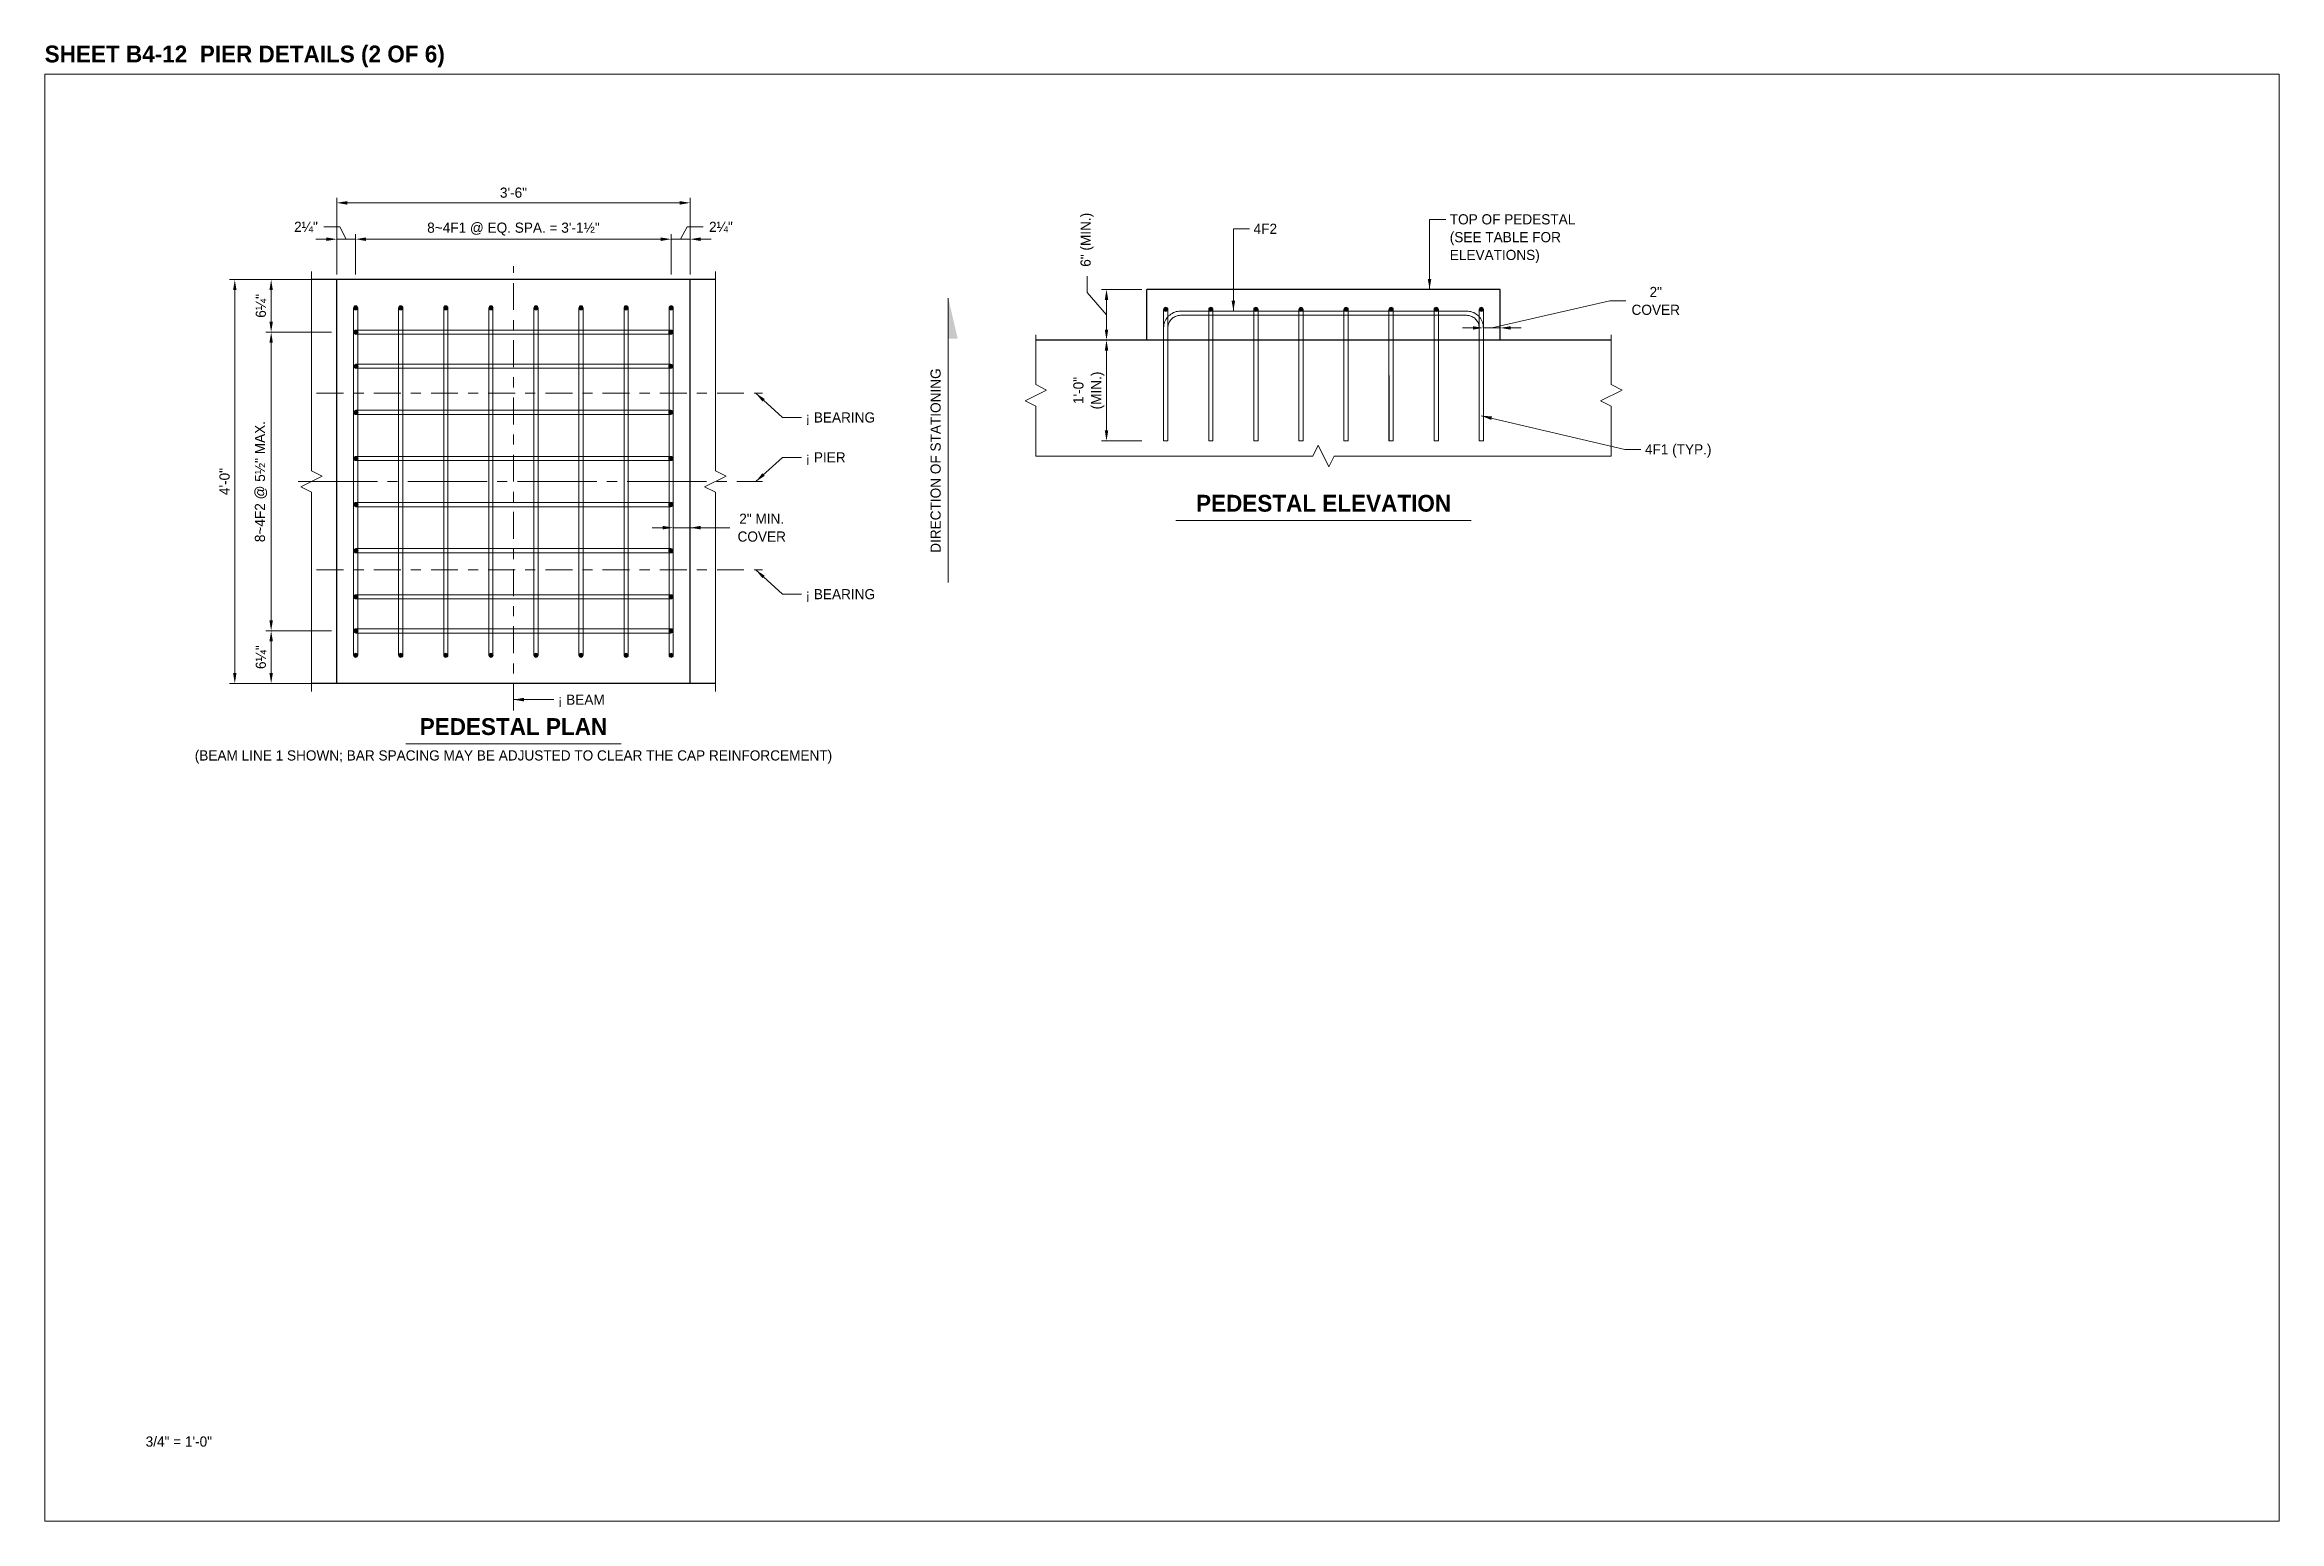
# Model space of a CAD drawing. Extents: x -1 to 861, y -26 to 2.
# Drawn here: x 359 to 381.13, y -13.33 to 1.29 of the extents above; entities that cross this region are included whole.
import ezdxf
from ezdxf.enums import TextEntityAlignment as Align

# ---------------------------------------------------------------- set-up
doc = ezdxf.new("R2010")
doc.units = 21
doc.header["$MEASUREMENT"] = 0
doc.linetypes.add('DGN4', pattern=[0.336, 0.2, -0.053, 0.03, -0.053])
doc.linetypes.add('DGN7', pattern=[0.726, 0.59, -0.053, 0.03, -0.053])
for name, color, linetype, lineweight in [('Border', 7, 'Continuous', 15), ('CL_Major', 1, 'DGN7', 9), ('CL_Minor', 7, 'DGN4', 9), ('Dimension', 7, 'Continuous', 9), ('Leader', 7, 'Continuous', 9), ('Rebar', 2, 'Continuous', 15), ('SubStrConc', 3, 'Continuous', 30), ('SubStrConc2', 3, 'Continuous', 30), ('Symbols', 7, 'Continuous', 15), ('TextStructures', 7, 'Continuous', 9)]:
    doc.layers.add(name, color=color, linetype=linetype, lineweight=lineweight)
doc.styles.add('FDOT Bold (Large)', font='FDOTBold.ttf')
doc.styles.add('FDOT Structures', font='FDOT.ttf')
doc.styles.add('FDOT Structures Annotation', font='FDOT.ttf')

msp = doc.modelspace()

# ---------------------------------------------------------------- texts
at = {"layer": 'Border', "style": 'FDOT Bold (Large)'}
msp.add_text('SHEET B4-12  PIER DETAILS (2 OF 6)', height=0.16667, dxfattribs=at).set_placement((359, 1.067), align=Align.BOTTOM_LEFT)
at = {"layer": 'Border', "style": 'FDOT Structures'}
msp.add_text('3/4" = 1\'-0"', height=0.1008, dxfattribs=at).set_placement((360, -12.493), align=Align.TOP_LEFT)
at = {"layer": 'Dimension', "char_height": 0.1008, "attachment_point": 5, "rotation": 90, "line_spacing_factor": 1.05, "style": 'FDOT Structures Annotation', "bg_fill": 3, "box_fill_scale": 1.1, "bg_fill_color": 0}
for s, insert in [('6" (MIN.)', (369.325, -0.64)), ('1\'-0"\\P(MIN.)', (369.342, -2.133))]:
    msp.add_mtext(s, dxfattribs=dict(at, insert=insert))
at = {"layer": 'Dimension', "char_height": 0.1008, "attachment_point": 5, "line_spacing_factor": 1.05, "style": 'FDOT Structures Annotation', "bg_fill": 3, "box_fill_scale": 1.1, "bg_fill_color": 0}
for s, insert in [('2¼"', (361.588, -0.513)), ('2¼"', (365.698, -0.513)), ('2"\\PCOVER', (374.957, -1.246))]:
    msp.add_mtext(s, dxfattribs=dict(at, insert=insert))
at = {"layer": 'TextStructures', "style": 'FDOT Structures'}
for s, p in [('4F2', (370.974, -0.531)), ('¡ BEARING', (366.536, -2.4)), ('¡ PIER', (366.536, -2.795)), ('4F1 (TYP.)', (374.85, -2.716)), ('¡ BEARING', (366.536, -4.15)), ('¡ BEAM', (364.083, -5.195))]:
    msp.add_text(s, height=0.1008, dxfattribs=at).set_placement(p, align=Align.MIDDLE_LEFT)
msp.add_text('DIRECTION OF STATIONING', height=0.1008, rotation=90, dxfattribs=at).set_placement((367.905, -2.827), align=Align.BOTTOM_CENTER)
at = {"layer": 'TextStructures'}
for s, height, style, p in [('PEDESTAL ELEVATION', 0.16667, 'FDOT Bold (Large)', (371.667, -3.383)), ('PEDESTAL PLAN', 0.16667, 'FDOT Bold (Large)', (363.643, -5.595)), ('(BEAM LINE 1 SHOWN; BAR SPACING MAY BE ADJUSTED TO CLEAR THE CAP REINFORCEMENT)', 0.1008, 'FDOT Structures', (363.643, -5.828))]:
    msp.add_text(s, height=height, dxfattribs=dict(at, style=style)).set_placement(p, align=Align.BOTTOM_CENTER)
at = {"layer": 'TextStructures', "insert": (372.917, -0.387), "char_height": 0.1008, "attachment_point": 1, "line_spacing_factor": 1.05, "style": 'FDOT Structures'}
msp.add_mtext('TOP OF PEDESTAL\\P(SEE TABLE FOR\\PELEVATIONS)', dxfattribs=at)

# ---------------------------------------------------------------- hatches: boundary and pattern name
at = {"layer": 'Rebar'}
h = msp.add_hatch(color=256, dxfattribs=at)
h.dxf.hatch_style = 1
edge = h.paths.add_edge_path()
edge.add_arc((362.08, -1.314), 0.0208, 0, 360)
h = msp.add_hatch(color=256, dxfattribs=at)
h.dxf.hatch_style = 1
edge = h.paths.add_edge_path()
edge.add_arc((362.527, -1.314), 0.0208, 0, 360)
h = msp.add_hatch(color=256, dxfattribs=at)
h.dxf.hatch_style = 1
edge = h.paths.add_edge_path()
edge.add_arc((362.973, -1.314), 0.0208, 0, 360)
h = msp.add_hatch(color=256, dxfattribs=at)
h.dxf.hatch_style = 1
edge = h.paths.add_edge_path()
edge.add_arc((363.42, -1.314), 0.0208, 0, 360)
h = msp.add_hatch(color=256, dxfattribs=at)
h.dxf.hatch_style = 1
edge = h.paths.add_edge_path()
edge.add_arc((363.866, -1.314), 0.0208, 0, 360)
h = msp.add_hatch(color=256, dxfattribs=at)
h.dxf.hatch_style = 1
edge = h.paths.add_edge_path()
edge.add_arc((364.312, -1.314), 0.0208, 0, 360)
h = msp.add_hatch(color=256, dxfattribs=at)
h.dxf.hatch_style = 1
edge = h.paths.add_edge_path()
edge.add_arc((364.759, -1.314), 0.0208, 0, 360)
h = msp.add_hatch(color=256, dxfattribs=at)
h.dxf.hatch_style = 1
edge = h.paths.add_edge_path()
edge.add_arc((365.205, -1.314), 0.0208, 0, 360)
h = msp.add_hatch(color=256, dxfattribs=at)
h.dxf.hatch_style = 1
edge = h.paths.add_edge_path()
edge.add_arc((370.104, -1.329), 0.0208, 0, 360)
h = msp.add_hatch(color=256, dxfattribs=at)
h.dxf.hatch_style = 1
edge = h.paths.add_edge_path()
edge.add_arc((370.551, -1.329), 0.0208, 0, 360)
h = msp.add_hatch(color=256, dxfattribs=at)
h.dxf.hatch_style = 1
edge = h.paths.add_edge_path()
edge.add_arc((370.997, -1.329), 0.0208, 0, 360)
h = msp.add_hatch(color=256, dxfattribs=at)
h.dxf.hatch_style = 1
edge = h.paths.add_edge_path()
edge.add_arc((371.443, -1.329), 0.0208, 0, 360)
h = msp.add_hatch(color=256, dxfattribs=at)
h.dxf.hatch_style = 1
edge = h.paths.add_edge_path()
edge.add_arc((371.89, -1.329), 0.0208, 0, 360)
h = msp.add_hatch(color=256, dxfattribs=at)
h.dxf.hatch_style = 1
edge = h.paths.add_edge_path()
edge.add_arc((372.336, -1.329), 0.0208, 0, 360)
h = msp.add_hatch(color=256, dxfattribs=at)
h.dxf.hatch_style = 1
edge = h.paths.add_edge_path()
edge.add_arc((372.783, -1.329), 0.0208, 0, 360)
h = msp.add_hatch(color=256, dxfattribs=at)
h.dxf.hatch_style = 1
edge = h.paths.add_edge_path()
edge.add_arc((373.229, -1.329), 0.0208, 0, 360)
h = msp.add_hatch(color=256, dxfattribs=at)
h.dxf.hatch_style = 1
edge = h.paths.add_edge_path()
edge.add_arc((362.083, -1.556), 0.0208, 0, 360)
h = msp.add_hatch(color=256, dxfattribs=at)
h.dxf.hatch_style = 1
edge = h.paths.add_edge_path()
edge.add_arc((365.202, -1.556), 0.0208, 0, 360)
h = msp.add_hatch(color=256, dxfattribs=at)
h.dxf.hatch_style = 1
edge = h.paths.add_edge_path()
edge.add_arc((362.083, -1.893), 0.0208, 0, 360)
h = msp.add_hatch(color=256, dxfattribs=at)
h.dxf.hatch_style = 1
edge = h.paths.add_edge_path()
edge.add_arc((365.202, -1.893), 0.0208, 0, 360)
h = msp.add_hatch(color=256, dxfattribs=at)
h.dxf.hatch_style = 1
edge = h.paths.add_edge_path()
edge.add_arc((362.083, -2.35), 0.0208, 0, 360)
h = msp.add_hatch(color=256, dxfattribs=at)
h.dxf.hatch_style = 1
edge = h.paths.add_edge_path()
edge.add_arc((365.202, -2.349), 0.0208, 0, 360)
h = msp.add_hatch(color=256, dxfattribs=at)
h.dxf.hatch_style = 1
edge = h.paths.add_edge_path()
edge.add_arc((362.083, -2.806), 0.0208, 0, 360)
h = msp.add_hatch(color=256, dxfattribs=at)
h.dxf.hatch_style = 1
edge = h.paths.add_edge_path()
edge.add_arc((365.202, -2.806), 0.0208, 0, 360)
h = msp.add_hatch(color=256, dxfattribs=at)
h.dxf.hatch_style = 1
edge = h.paths.add_edge_path()
edge.add_arc((362.083, -3.263), 0.0208, 0, 360)
h = msp.add_hatch(color=256, dxfattribs=at)
h.dxf.hatch_style = 1
edge = h.paths.add_edge_path()
edge.add_arc((365.202, -3.263), 0.0208, 0, 360)
h = msp.add_hatch(color=256, dxfattribs=at)
h.dxf.hatch_style = 1
edge = h.paths.add_edge_path()
edge.add_arc((362.083, -3.72), 0.0208, 0, 360)
h = msp.add_hatch(color=256, dxfattribs=at)
h.dxf.hatch_style = 1
edge = h.paths.add_edge_path()
edge.add_arc((365.202, -3.72), 0.0208, 0, 360)
h = msp.add_hatch(color=256, dxfattribs=at)
h.dxf.hatch_style = 1
edge = h.paths.add_edge_path()
edge.add_arc((362.083, -4.177), 0.0208, 0, 360)
h = msp.add_hatch(color=256, dxfattribs=at)
h.dxf.hatch_style = 1
edge = h.paths.add_edge_path()
edge.add_arc((365.203, -4.177), 0.0208, 0, 360)
h = msp.add_hatch(color=256, dxfattribs=at)
h.dxf.hatch_style = 1
edge = h.paths.add_edge_path()
edge.add_arc((362.083, -4.514), 0.0208, 0, 360)
h = msp.add_hatch(color=256, dxfattribs=at)
h.dxf.hatch_style = 1
edge = h.paths.add_edge_path()
edge.add_arc((365.203, -4.514), 0.0208, 0, 360)
h = msp.add_hatch(color=256, dxfattribs=at)
h.dxf.hatch_style = 1
edge = h.paths.add_edge_path()
edge.add_arc((362.08, -4.756), 0.0208, 0, 360)
h = msp.add_hatch(color=256, dxfattribs=at)
h.dxf.hatch_style = 1
edge = h.paths.add_edge_path()
edge.add_arc((362.527, -4.756), 0.0208, 0, 360)
h = msp.add_hatch(color=256, dxfattribs=at)
h.dxf.hatch_style = 1
edge = h.paths.add_edge_path()
edge.add_arc((362.973, -4.756), 0.0208, 0, 360)
h = msp.add_hatch(color=256, dxfattribs=at)
h.dxf.hatch_style = 1
edge = h.paths.add_edge_path()
edge.add_arc((363.42, -4.756), 0.0208, 0, 360)
h = msp.add_hatch(color=256, dxfattribs=at)
h.dxf.hatch_style = 1
edge = h.paths.add_edge_path()
edge.add_arc((363.866, -4.756), 0.0208, 0, 360)
h = msp.add_hatch(color=256, dxfattribs=at)
h.dxf.hatch_style = 1
edge = h.paths.add_edge_path()
edge.add_arc((364.312, -4.756), 0.0208, 0, 360)
h = msp.add_hatch(color=256, dxfattribs=at)
h.dxf.hatch_style = 1
edge = h.paths.add_edge_path()
edge.add_arc((364.759, -4.756), 0.0208, 0, 360)
h = msp.add_hatch(color=256, dxfattribs=at)
h.dxf.hatch_style = 1
edge = h.paths.add_edge_path()
edge.add_arc((365.205, -4.756), 0.0208, 0, 360)

# ---------------------------------------------------------------- linework, layer by layer
at = {"layer": 'CL_Major', "ltscale": 1.333333}
msp.add_line((361.509, -3.035), (366.109, -3.035), dxfattribs=at)
at = {"layer": 'CL_Minor', "ltscale": 1.333333}
for p, q in [((363.643, -5.302), (363.643, -0.901)), ((361.693, -2.16), (366.109, -2.16)), ((361.693, -3.91), (366.109, -3.91))]:
    msp.add_line(p, q, dxfattribs=at)
at = {"layer": 'Dimension'}
for p, q in [((361.893, -0.984), (361.893, -0.224)), ((361.997, -0.274), (365.289, -0.274)), ((365.393, -0.984), (365.393, -0.224)), ((361.893, -0.984), (361.893, -0.584)), ((361.893, -0.634), (362.08, -0.634)), ((362.08, -0.984), (362.08, -0.584)), ((362.08, -0.984), (362.08, -0.584)), ((362.184, -0.634), (362.289, -0.634)), ((362.184, -0.634), (365.101, -0.634)), ((365.101, -0.634), (364.997, -0.634)), ((365.205, -0.984), (365.205, -0.584)), ((365.205, -0.984), (365.205, -0.584)), ((365.205, -0.634), (365.393, -0.634)), ((365.393, -0.984), (365.393, -0.584)), ((361.842, -1.035), (360.832, -1.035)), ((361.842, -1.035), (361.192, -1.035)), ((360.883, -4.931), (360.883, -1.139)), ((361.243, -1.451), (361.243, -1.139)), ((369.866, -1.131), (369.466, -1.131)), ((369.517, -1.529), (369.517, -1.235)), ((373.146, -1.513), (373.042, -1.513)), ((373.25, -1.513), (373.417, -1.513)), ((373.521, -1.513), (373.625, -1.513)), ((361.842, -1.556), (361.192, -1.556)), ((361.842, -1.556), (361.192, -1.556)), ((361.243, -4.41), (361.243, -1.66)), ((369.866, -1.633), (369.466, -1.633)), ((369.866, -1.633), (369.466, -1.633)), ((369.866, -2.633), (369.466, -2.633)), ((365.122, -3.492), (365.018, -3.492)), ((365.226, -3.492), (365.393, -3.492)), ((365.497, -3.492), (365.601, -3.492)), ((361.842, -4.514), (361.192, -4.514)), ((361.842, -4.514), (361.192, -4.514)), ((361.243, -4.931), (361.243, -4.618)), ((361.842, -5.035), (360.832, -5.035)), ((361.842, -5.035), (361.192, -5.035))]:
    msp.add_line(p, q, dxfattribs=at)
for points in [[(361.997, -0.292), (361.893, -0.274), (361.997, -0.257)], [(365.289, -0.257), (365.393, -0.274), (365.289, -0.292)], [(362.184, -0.652), (362.08, -0.634), (362.184, -0.617)], [(362.184, -0.652), (362.08, -0.634), (362.184, -0.617)], [(365.101, -0.617), (365.205, -0.634), (365.101, -0.652)], [(365.101, -0.617), (365.205, -0.634), (365.101, -0.652)], [(360.866, -1.139), (360.883, -1.035), (360.9, -1.139)], [(369.5, -1.235), (369.517, -1.131), (369.534, -1.235)], [(369.534, -1.529), (369.517, -1.633), (369.5, -1.529)], [(373.146, -1.496), (373.25, -1.513), (373.146, -1.53)], [(373.521, -1.53), (373.417, -1.513), (373.521, -1.496)], [(361.226, -1.66), (361.243, -1.556), (361.26, -1.66)], [(369.5, -1.737), (369.517, -1.633), (369.534, -1.737)], [(369.534, -2.529), (369.517, -2.633), (369.5, -2.529)], [(365.122, -3.474), (365.226, -3.492), (365.122, -3.509)], [(365.497, -3.509), (365.393, -3.492), (365.497, -3.474)], [(361.26, -4.41), (361.243, -4.514), (361.226, -4.41)], [(360.9, -4.931), (360.883, -5.035), (360.866, -4.931)]]:
    msp.add_solid(points, dxfattribs=at)
at = {"layer": 'Leader'}
for points in [[(372.717, -1.131), (372.717, -0.438), (372.877, -0.438)], [(370.774, -1.347), (370.774, -0.531), (370.934, -0.531)], [(366.043, -2.16), (366.309, -2.4), (366.496, -2.4)], [(373.229, -2.383), (374.65, -2.716), (374.81, -2.716)], [(366.043, -3.035), (366.309, -2.795), (366.496, -2.795)], [(366.043, -3.91), (366.309, -4.15), (366.496, -4.15)], [(363.643, -5.195), (364.043, -5.195)]]:
    msp.add_lwpolyline(points, dxfattribs=at)
for points in [[(372.717, -1.131), (372.699, -1.027), (372.734, -1.027)], [(370.774, -1.347), (370.756, -1.242), (370.791, -1.242)], [(366.043, -2.16), (366.132, -2.217), (366.109, -2.242)], [(373.229, -2.383), (373.335, -2.39), (373.327, -2.424)], [(366.043, -3.035), (366.109, -2.952), (366.132, -2.978)], [(366.043, -3.91), (366.132, -3.967), (366.109, -3.992)], [(363.643, -5.195), (363.747, -5.177), (363.747, -5.212)]]:
    msp.add_solid(points, dxfattribs=at)
at = {"layer": 'Rebar'}
for p, q in [((362.059, -1.314), (362.101, -1.314)), ((362.506, -1.314), (362.548, -1.314)), ((362.952, -1.314), (362.994, -1.314)), ((363.399, -1.314), (363.44, -1.314)), ((363.845, -1.314), (363.887, -1.314)), ((364.292, -1.314), (364.333, -1.314)), ((364.738, -1.314), (364.78, -1.314)), ((365.184, -1.314), (365.226, -1.314)), ((362.083, -1.576), (362.083, -1.535)), ((365.202, -1.576), (365.202, -1.535)), ((370.083, -1.329), (370.125, -1.329)), ((370.125, -1.329), (370.083, -1.329)), ((370.53, -1.329), (370.571, -1.329)), ((370.571, -1.329), (370.53, -1.329)), ((370.976, -1.329), (371.018, -1.329)), ((371.018, -1.329), (370.976, -1.329)), ((371.423, -1.329), (371.464, -1.329)), ((371.464, -1.329), (371.423, -1.329)), ((371.869, -1.329), (371.911, -1.329)), ((371.911, -1.329), (371.869, -1.329)), ((372.315, -1.329), (372.357, -1.329)), ((372.357, -1.329), (372.315, -1.329)), ((372.762, -1.329), (372.804, -1.329)), ((372.804, -1.329), (372.762, -1.329)), ((373.208, -1.329), (373.25, -1.329)), ((373.25, -1.329), (373.208, -1.329)), ((362.083, -1.913), (362.083, -1.872)), ((365.202, -1.913), (365.202, -1.872)), ((362.083, -2.37), (362.083, -2.329)), ((365.202, -2.37), (365.202, -2.329)), ((370.125, -2.633), (370.083, -2.633)), ((370.125, -2.633), (370.083, -2.633)), ((370.125, -2.633), (370.083, -2.633)), ((370.125, -2.633), (370.083, -2.633)), ((370.125, -2.633), (370.083, -2.633)), ((370.083, -2.633), (370.125, -2.633)), ((370.125, -2.633), (370.083, -2.633)), ((370.53, -2.633), (370.571, -2.633)), ((370.571, -2.633), (370.53, -2.633)), ((370.976, -2.633), (371.018, -2.633)), ((371.018, -2.633), (370.976, -2.633)), ((371.423, -2.633), (371.464, -2.633)), ((371.464, -2.633), (371.423, -2.633)), ((371.869, -2.633), (371.911, -2.633)), ((371.911, -2.633), (371.869, -2.633)), ((372.357, -2.633), (372.315, -2.633)), ((372.316, -2.633), (372.357, -2.633)), ((372.762, -2.633), (372.804, -2.633)), ((372.804, -2.633), (372.762, -2.633)), ((373.208, -2.633), (373.25, -2.633)), ((373.25, -2.633), (373.208, -2.633)), ((373.208, -2.633), (373.25, -2.633)), ((373.208, -2.633), (373.25, -2.633)), ((373.208, -2.633), (373.25, -2.633)), ((373.208, -2.633), (373.25, -2.633)), ((373.208, -2.633), (373.25, -2.633)), ((362.083, -2.827), (362.083, -2.786)), ((365.202, -2.827), (365.202, -2.785)), ((362.083, -3.284), (362.083, -3.242)), ((365.202, -3.284), (365.202, -3.242)), ((362.083, -3.741), (362.083, -3.699)), ((365.202, -3.741), (365.202, -3.699)), ((362.083, -4.198), (362.083, -4.156)), ((365.203, -4.198), (365.203, -4.156)), ((362.083, -4.535), (362.083, -4.493)), ((365.203, -4.535), (365.203, -4.493)), ((362.059, -4.756), (362.101, -4.756)), ((362.506, -4.756), (362.548, -4.756)), ((362.952, -4.756), (362.994, -4.756)), ((363.399, -4.756), (363.44, -4.756)), ((363.845, -4.756), (363.887, -4.756)), ((364.292, -4.756), (364.333, -4.756)), ((364.738, -4.756), (364.78, -4.756)), ((365.184, -4.756), (365.226, -4.756))]:
    msp.add_line(p, q, dxfattribs=at)
for points in [[(362.059, -4.756), (362.059, -1.314)], [(362.101, -4.756), (362.101, -1.314)], [(362.506, -4.756), (362.506, -1.314)], [(362.548, -4.756), (362.548, -1.314)], [(362.952, -4.756), (362.952, -1.314)], [(362.994, -4.756), (362.994, -1.314)], [(363.399, -4.756), (363.399, -1.314)], [(363.44, -4.756), (363.44, -1.314)], [(363.845, -4.756), (363.845, -1.314)], [(363.887, -4.756), (363.887, -1.314)], [(364.292, -4.756), (364.292, -1.314)], [(364.333, -4.756), (364.333, -1.314)], [(364.738, -4.756), (364.738, -1.314)], [(364.78, -4.756), (364.78, -1.314)], [(365.184, -4.756), (365.184, -1.314)], [(365.226, -4.756), (365.226, -1.314)], [(365.202, -1.535), (362.083, -1.535)], [(370.083, -2.633), (370.083, -1.329)], [(370.083, -1.329), (370.083, -2.633)], [(373.25, -2.633), (373.25, -1.513), (373.249, -1.499), (373.248, -1.484), (373.244, -1.47), (373.24, -1.456), (373.234, -1.443), (373.228, -1.43), (373.22, -1.418), (373.211, -1.406), (373.201, -1.395), (373.191, -1.386), (373.179, -1.377), (373.167, -1.369), (373.154, -1.362), (373.14, -1.357), (373.127, -1.352), (373.112, -1.349), (373.098, -1.347), (373.084, -1.347), (370.25, -1.347), (370.236, -1.347), (370.221, -1.349), (370.207, -1.352), (370.193, -1.357), (370.18, -1.362), (370.167, -1.369), (370.154, -1.377), (370.143, -1.386), (370.132, -1.395), (370.122, -1.406), (370.113, -1.418), (370.106, -1.43), (370.099, -1.443), (370.093, -1.456), (370.089, -1.47), (370.086, -1.484), (370.084, -1.499), (370.083, -1.513), (370.083, -2.633)], [(373.25, -2.633), (373.25, -1.513), (373.249, -1.499), (373.247, -1.484), (373.244, -1.47), (373.24, -1.456), (373.234, -1.443), (373.228, -1.43), (373.22, -1.418), (373.211, -1.406), (373.201, -1.395), (373.19, -1.386), (373.179, -1.377), (373.167, -1.369), (373.154, -1.362), (373.14, -1.357), (373.126, -1.352), (373.112, -1.349), (373.098, -1.347), (373.084, -1.347), (370.25, -1.347), (370.235, -1.347), (370.221, -1.349), (370.207, -1.352), (370.193, -1.357), (370.18, -1.362), (370.167, -1.369), (370.154, -1.377), (370.143, -1.386), (370.132, -1.395), (370.122, -1.406), (370.113, -1.418), (370.106, -1.43), (370.099, -1.443), (370.093, -1.456), (370.089, -1.47), (370.086, -1.484), (370.084, -1.499), (370.083, -1.513), (370.083, -2.633)], [(373.25, -2.633), (373.25, -1.513), (373.249, -1.499), (373.247, -1.484), (373.244, -1.47), (373.24, -1.456), (373.234, -1.443), (373.228, -1.43), (373.22, -1.418), (373.211, -1.406), (373.201, -1.395), (373.19, -1.386), (373.179, -1.377), (373.167, -1.369), (373.154, -1.362), (373.14, -1.357), (373.126, -1.352), (373.112, -1.349), (373.098, -1.347), (373.084, -1.347), (370.25, -1.347), (370.235, -1.347), (370.221, -1.349), (370.207, -1.352), (370.193, -1.357), (370.18, -1.362), (370.167, -1.369), (370.154, -1.377), (370.143, -1.386), (370.132, -1.395), (370.122, -1.406), (370.113, -1.418), (370.106, -1.43), (370.099, -1.443), (370.093, -1.456), (370.089, -1.47), (370.086, -1.484), (370.084, -1.499), (370.083, -1.513), (370.083, -2.633)], [(373.25, -2.633), (373.25, -1.513), (373.249, -1.499), (373.247, -1.484), (373.244, -1.47), (373.24, -1.456), (373.234, -1.443), (373.228, -1.43), (373.22, -1.418), (373.211, -1.406), (373.201, -1.395), (373.19, -1.386), (373.179, -1.377), (373.167, -1.369), (373.154, -1.362), (373.14, -1.357), (373.126, -1.352), (373.112, -1.349), (373.098, -1.347), (373.084, -1.347), (370.25, -1.347), (370.235, -1.347), (370.221, -1.349), (370.207, -1.352), (370.193, -1.357), (370.18, -1.362), (370.167, -1.369), (370.154, -1.377), (370.143, -1.386), (370.132, -1.395), (370.122, -1.406), (370.113, -1.418), (370.106, -1.43), (370.099, -1.443), (370.093, -1.456), (370.089, -1.47), (370.086, -1.484), (370.084, -1.499), (370.083, -1.513), (370.083, -2.633)], [(373.25, -2.633), (373.25, -1.513), (373.249, -1.499), (373.247, -1.484), (373.244, -1.47), (373.24, -1.456), (373.234, -1.443), (373.228, -1.43), (373.22, -1.418), (373.211, -1.406), (373.201, -1.395), (373.19, -1.386), (373.179, -1.377), (373.167, -1.369), (373.154, -1.362), (373.14, -1.357), (373.126, -1.352), (373.112, -1.349), (373.098, -1.347), (373.084, -1.347), (370.25, -1.347), (370.235, -1.347), (370.221, -1.349), (370.207, -1.352), (370.193, -1.357), (370.18, -1.362), (370.167, -1.369), (370.154, -1.377), (370.143, -1.386), (370.132, -1.395), (370.122, -1.406), (370.113, -1.418), (370.106, -1.43), (370.099, -1.443), (370.093, -1.456), (370.089, -1.47), (370.086, -1.484), (370.084, -1.499), (370.083, -1.513), (370.083, -2.633)], [(370.125, -2.633), (370.125, -1.329)], [(370.125, -1.329), (370.125, -2.633)], [(373.208, -2.633), (373.208, -1.514), (373.208, -1.502), (373.206, -1.492), (373.204, -1.481), (373.201, -1.47), (373.197, -1.46), (373.192, -1.451), (373.186, -1.442), (373.179, -1.433), (373.172, -1.425), (373.164, -1.417), (373.155, -1.411), (373.146, -1.405), (373.136, -1.4), (373.126, -1.396), (373.116, -1.393), (373.105, -1.39), (373.094, -1.389), (373.083, -1.388), (370.25, -1.388), (370.239, -1.389), (370.228, -1.39), (370.218, -1.393), (370.207, -1.396), (370.197, -1.4), (370.188, -1.405), (370.178, -1.411), (370.17, -1.417), (370.162, -1.425), (370.154, -1.433), (370.148, -1.442), (370.142, -1.451), (370.137, -1.46), (370.133, -1.47), (370.129, -1.481), (370.127, -1.492), (370.126, -1.502), (370.125, -1.514), (370.125, -2.633)], [(373.208, -2.633), (373.208, -1.514), (373.208, -1.502), (373.206, -1.492), (373.204, -1.481), (373.201, -1.47), (373.197, -1.46), (373.192, -1.451), (373.186, -1.442), (373.179, -1.433), (373.172, -1.425), (373.164, -1.417), (373.155, -1.411), (373.146, -1.405), (373.136, -1.4), (373.126, -1.396), (373.116, -1.393), (373.105, -1.39), (373.094, -1.389), (373.083, -1.388), (370.25, -1.388), (370.239, -1.389), (370.228, -1.39), (370.218, -1.393), (370.207, -1.396), (370.197, -1.4), (370.188, -1.405), (370.178, -1.411), (370.17, -1.417), (370.162, -1.425), (370.154, -1.433), (370.148, -1.442), (370.142, -1.451), (370.137, -1.46), (370.133, -1.47), (370.129, -1.481), (370.127, -1.492), (370.125, -1.502), (370.125, -1.514), (370.125, -2.633)], [(373.208, -2.633), (373.208, -1.514), (373.208, -1.502), (373.206, -1.492), (373.204, -1.481), (373.201, -1.47), (373.197, -1.46), (373.192, -1.451), (373.186, -1.442), (373.179, -1.433), (373.172, -1.425), (373.164, -1.417), (373.155, -1.411), (373.146, -1.405), (373.136, -1.4), (373.126, -1.396), (373.116, -1.393), (373.105, -1.39), (373.094, -1.389), (373.083, -1.388), (370.25, -1.388), (370.239, -1.389), (370.228, -1.39), (370.218, -1.393), (370.207, -1.396), (370.197, -1.4), (370.188, -1.405), (370.178, -1.411), (370.17, -1.417), (370.162, -1.425), (370.154, -1.433), (370.148, -1.442), (370.142, -1.451), (370.137, -1.46), (370.133, -1.47), (370.129, -1.481), (370.127, -1.492), (370.125, -1.502), (370.125, -1.514), (370.125, -2.633)], [(373.208, -2.633), (373.208, -1.514), (373.208, -1.502), (373.206, -1.492), (373.204, -1.481), (373.201, -1.47), (373.197, -1.46), (373.192, -1.451), (373.186, -1.442), (373.179, -1.433), (373.172, -1.425), (373.164, -1.417), (373.155, -1.411), (373.146, -1.405), (373.136, -1.4), (373.126, -1.396), (373.116, -1.393), (373.105, -1.39), (373.094, -1.389), (373.083, -1.388), (370.25, -1.388), (370.239, -1.389), (370.228, -1.39), (370.218, -1.393), (370.207, -1.396), (370.197, -1.4), (370.187, -1.405), (370.178, -1.411), (370.17, -1.417), (370.162, -1.425), (370.154, -1.433), (370.148, -1.442), (370.142, -1.451), (370.137, -1.46), (370.133, -1.47), (370.129, -1.481), (370.127, -1.492), (370.125, -1.502), (370.125, -1.514), (370.125, -2.633)], [(373.208, -2.633), (373.208, -1.514), (373.208, -1.502), (373.206, -1.492), (373.204, -1.481), (373.201, -1.47), (373.197, -1.46), (373.192, -1.451), (373.186, -1.442), (373.179, -1.433), (373.172, -1.425), (373.164, -1.417), (373.155, -1.411), (373.146, -1.405), (373.136, -1.4), (373.126, -1.396), (373.116, -1.393), (373.105, -1.39), (373.094, -1.389), (373.083, -1.388), (370.25, -1.388), (370.239, -1.389), (370.228, -1.39), (370.218, -1.393), (370.207, -1.396), (370.197, -1.4), (370.187, -1.405), (370.178, -1.411), (370.17, -1.417), (370.162, -1.425), (370.154, -1.433), (370.148, -1.442), (370.142, -1.451), (370.137, -1.46), (370.133, -1.47), (370.129, -1.481), (370.127, -1.492), (370.125, -1.502), (370.125, -1.514), (370.125, -2.633)], [(370.53, -2.633), (370.53, -1.329)], [(370.53, -1.329), (370.53, -2.633)], [(370.571, -2.633), (370.571, -1.329)], [(370.571, -1.329), (370.571, -2.633)], [(370.976, -2.633), (370.976, -1.329)], [(370.976, -1.329), (370.976, -2.633)], [(371.018, -2.633), (371.018, -1.329)], [(371.018, -1.329), (371.018, -2.633)], [(371.423, -2.633), (371.423, -1.329)], [(371.423, -1.329), (371.423, -2.633)], [(371.464, -2.633), (371.464, -1.329)], [(371.464, -1.329), (371.464, -2.633)], [(371.869, -2.633), (371.869, -1.329)], [(371.869, -1.329), (371.869, -2.633)], [(371.911, -2.633), (371.911, -1.329)], [(371.911, -1.329), (371.911, -2.633)], [(372.316, -2.633), (372.315, -1.329)], [(372.315, -1.329), (372.315, -2.633)], [(372.357, -2.633), (372.357, -1.329)], [(372.357, -1.329), (372.357, -2.633)], [(372.762, -2.633), (372.762, -1.329)], [(372.762, -1.329), (372.762, -2.633)], [(372.804, -2.633), (372.804, -1.329)], [(372.804, -1.329), (372.804, -2.633)], [(373.208, -2.633), (373.208, -1.329)], [(373.208, -1.329), (373.208, -2.633)], [(373.25, -2.633), (373.25, -1.329)], [(373.25, -1.329), (373.25, -2.633)], [(365.202, -1.576), (362.083, -1.576)], [(365.202, -1.872), (362.083, -1.872)], [(365.202, -1.913), (362.083, -1.913)], [(365.202, -2.329), (362.083, -2.329)], [(365.202, -2.37), (362.083, -2.37)], [(365.202, -2.785), (362.083, -2.786)], [(365.202, -2.827), (362.083, -2.827)], [(365.202, -3.242), (362.083, -3.242)], [(365.202, -3.284), (362.083, -3.284)], [(365.202, -3.699), (362.083, -3.699)], [(365.202, -3.741), (362.083, -3.741)], [(365.203, -4.156), (362.083, -4.156)], [(365.203, -4.198), (362.083, -4.198)], [(365.203, -4.493), (362.083, -4.493)], [(365.203, -4.535), (362.083, -4.535)]]:
    msp.add_lwpolyline(points, dxfattribs=at)
for centre in [(362.08, -1.314), (362.527, -1.314), (362.973, -1.314), (363.42, -1.314), (363.866, -1.314), (364.312, -1.314), (364.759, -1.314), (365.205, -1.314), (370.104, -1.329), (370.551, -1.329), (370.997, -1.329), (371.443, -1.329), (371.89, -1.329), (372.336, -1.329), (372.783, -1.329), (373.229, -1.329), (362.083, -1.556), (365.202, -1.556), (362.083, -1.893), (365.202, -1.893), (362.083, -2.35), (365.202, -2.349), (362.083, -2.806), (365.202, -2.806), (362.083, -3.263), (365.202, -3.263), (362.083, -3.72), (365.202, -3.72), (362.083, -4.177), (365.203, -4.177), (362.083, -4.514), (365.203, -4.514), (362.08, -4.756), (362.527, -4.756), (362.973, -4.756), (363.42, -4.756), (363.866, -4.756), (364.312, -4.756), (364.759, -4.756), (365.205, -4.756)]:
    msp.add_circle(centre, 0.0208, dxfattribs=at)
at = {"layer": 'SubStrConc'}
for points in [[(361.893, -1.035), (361.643, -1.035)], [(365.643, -1.035), (365.393, -1.035)], [(374.517, -1.633), (368.817, -1.633)], [(361.893, -5.035), (361.643, -5.035)], [(365.643, -5.035), (365.393, -5.035)]]:
    msp.add_lwpolyline(points, dxfattribs=at)
at = {"layer": 'SubStrConc2'}
for points in [[(365.393, -1.035), (361.893, -1.035)], [(361.893, -5.035), (361.893, -1.035)], [(365.393, -5.035), (365.393, -1.035)], [(373.417, -1.131), (369.917, -1.131)], [(369.917, -1.633), (369.917, -1.131)], [(369.917, -1.131), (369.917, -1.131)], [(369.917, -1.633), (369.917, -1.131)], [(369.917, -1.131), (369.917, -1.131)], [(373.417, -1.633), (373.417, -1.131)], [(373.417, -1.633), (369.917, -1.633)], [(365.393, -5.035), (361.893, -5.035)]]:
    msp.add_lwpolyline(points, dxfattribs=at)
at = {"layer": 'Symbols'}
msp.add_line((367.95, -4.035), (367.95, -1.219), dxfattribs=at)
for points in [[(361.643, -5.115), (361.643, -3.141), (361.536, -3.088), (361.749, -2.981), (361.643, -2.928), (361.643, -0.954)], [(365.643, -5.115), (365.643, -3.141), (365.536, -3.088), (365.749, -2.981), (365.643, -2.928), (365.643, -0.954)], [(368.817, -2.783), (368.817, -2.288), (368.71, -2.235), (368.923, -2.128), (368.817, -2.075), (368.817, -1.58)], [(374.517, -2.783), (374.517, -2.288), (374.41, -2.235), (374.623, -2.128), (374.517, -2.075), (374.517, -1.58)], [(368.817, -2.783), (371.56, -2.783), (371.613, -2.676), (371.72, -2.89), (371.773, -2.783), (374.517, -2.783)]]:
    msp.add_lwpolyline(points, dxfattribs=at)
msp.add_solid([(367.95, -1.219), (367.95, -1.619), (368.043, -1.619)], dxfattribs=at)
at = {"layer": 'TextStructures'}
for p, q in [((370.203, -3.42), (373.13, -3.42)), ((362.576, -5.632), (364.71, -5.632))]:
    msp.add_line(p, q, dxfattribs=at)

msp.set_redraw_order([(e.dxf.handle, doc.entitydb.next_handle()) for e in msp.query("TEXT MTEXT ATTDEF DIMENSION ARC_DIMENSION")])  # texts and dimensions are drawn at this point

# ---------------------------------------------------------------- next in the draw order: linework, layer by layer
at = {"layer": 'Dimension'}
for p, q in [((361.789, -0.634), (361.684, -0.634)), ((365.497, -0.634), (365.601, -0.634)), ((369.517, -2.529), (369.517, -1.737))]:
    msp.add_line(p, q, dxfattribs=at)
for points in [[(361.764, -0.513), (361.924, -0.513), (361.987, -0.634)], [(365.522, -0.513), (365.362, -0.513), (365.299, -0.634)], [(369.325, -1.002), (369.325, -1.162), (369.517, -1.382)], [(374.661, -1.246), (374.501, -1.246), (373.333, -1.513)]]:
    msp.add_lwpolyline(points, dxfattribs=at)
for points in [[(361.789, -0.617), (361.893, -0.634), (361.789, -0.652)], [(365.497, -0.652), (365.393, -0.634), (365.497, -0.617)]]:
    msp.add_solid(points, dxfattribs=at)

# ---------------------------------------------------------------- next in the draw order: texts
at = {"layer": 'Dimension', "insert": (366.102, -3.492), "char_height": 0.1008, "attachment_point": 5, "line_spacing_factor": 1.05, "style": 'FDOT Structures Annotation', "bg_fill": 3, "box_fill_scale": 1.1, "bg_fill_color": 0}
msp.add_mtext('2" MIN.\\PCOVER', dxfattribs=at)

# ---------------------------------------------------------------- next in the draw order: linework, layer by layer
at = {"layer": 'Border'}
msp.add_lwpolyline([(359, -13.333), (381.133, -13.333), (381.133, 1), (359, 1)], close=True, dxfattribs=at)
at = {"layer": 'Dimension'}
msp.add_lwpolyline([(365.787, -3.492), (365.309, -3.492)], dxfattribs=at)

# ---------------------------------------------------------------- next in the draw order: texts
at = {"layer": 'Dimension', "char_height": 0.1008, "attachment_point": 5, "style": 'FDOT Structures Annotation', "bg_fill": 3, "box_fill_scale": 1.1, "bg_fill_color": 1}
for s, insert in [('3\'-6"', (363.643, -0.174)), ('8~4F1 @ EQ. SPA. = 3\'-1½"', (363.643, -0.534))]:
    msp.add_mtext(s, dxfattribs=dict(at, insert=insert))
at = {"layer": 'Dimension', "char_height": 0.1008, "attachment_point": 5, "rotation": 90, "style": 'FDOT Structures Annotation', "bg_fill": 3, "box_fill_scale": 1.1, "bg_fill_color": 1}
for s, insert in [('6¼"', (361.142, -1.295)), ('8~4F2 @ 5½" MAX.', (361.142, -3.035)), ('4\'-0"', (360.782, -3.035)), ('6¼"', (361.142, -4.774))]:
    msp.add_mtext(s, dxfattribs=dict(at, insert=insert))

# ---------------------------------------------------------------- next in the draw order: linework, layer by layer
at = {"layer": 'Dimension'}
for points in [[(361.226, -1.139), (361.243, -1.035), (361.26, -1.139)], [(361.26, -1.451), (361.243, -1.556), (361.226, -1.451)], [(361.226, -4.618), (361.243, -4.514), (361.26, -4.618)], [(361.26, -4.931), (361.243, -5.035), (361.226, -4.931)]]:
    msp.add_solid(points, dxfattribs=at)

doc.saveas('drawing.dxf')
